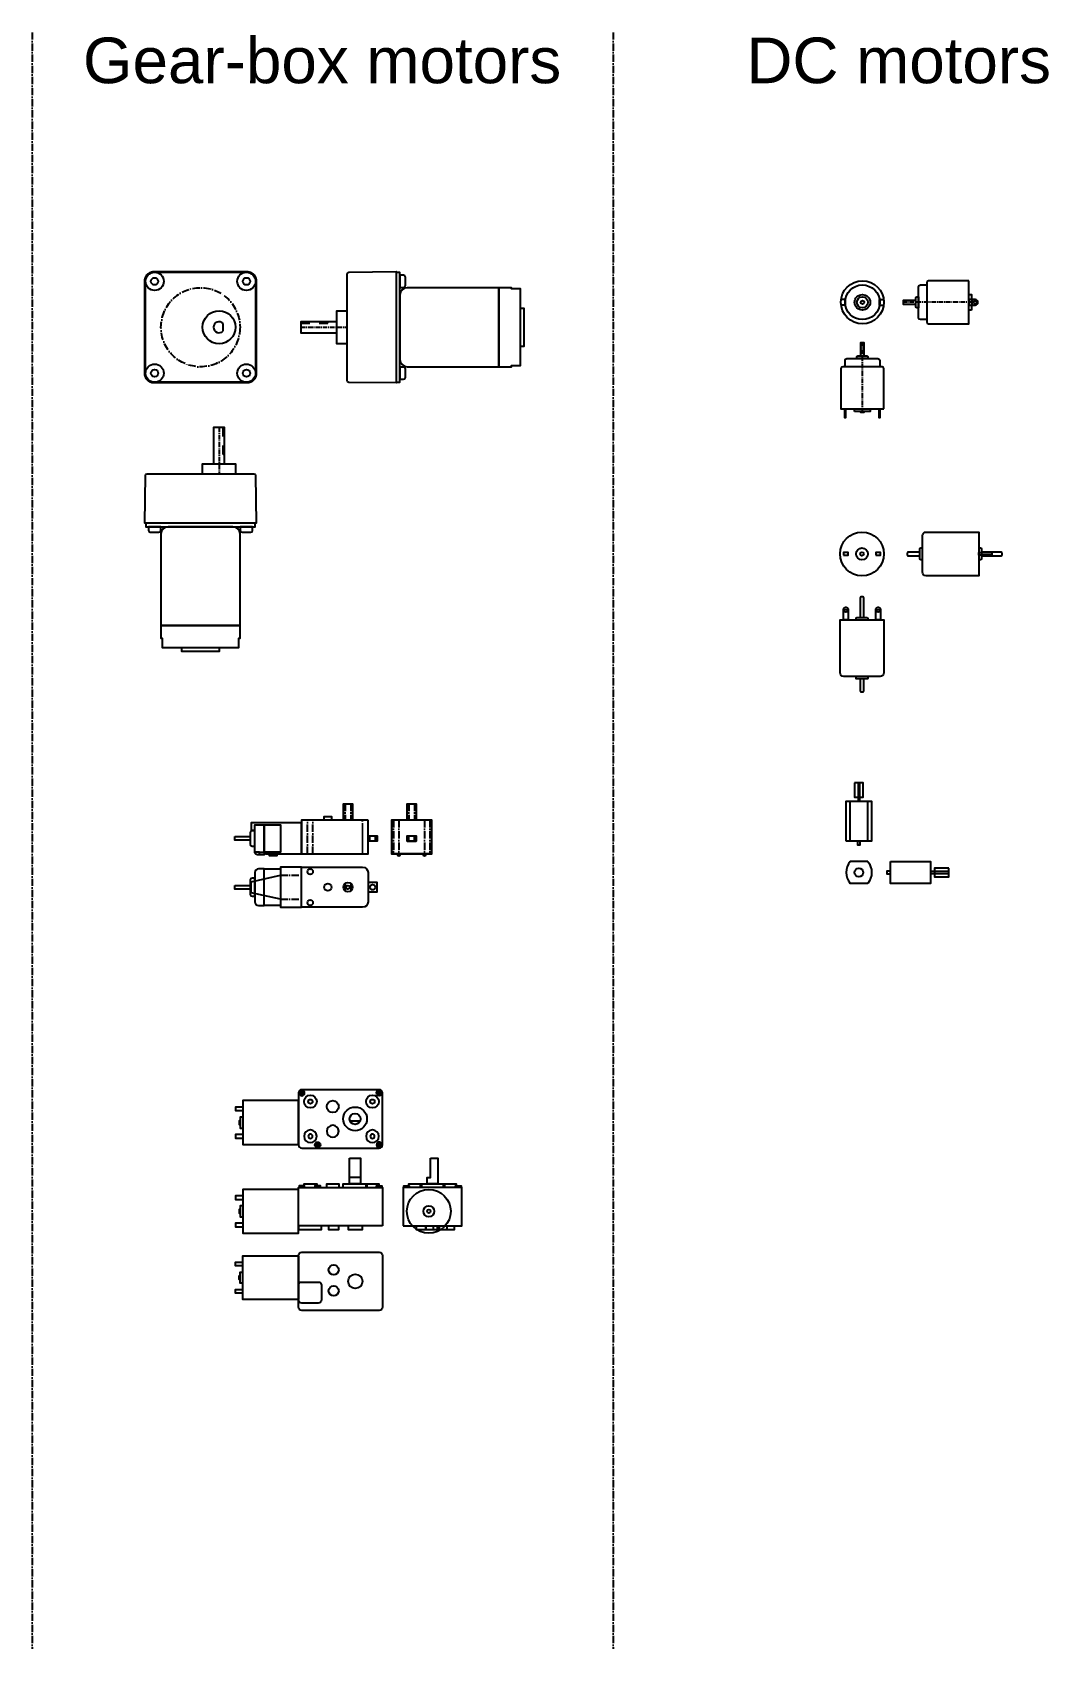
# Model space of a CAD drawing. Header units: millimetres. Extents: x -1110 to 1117, y -1011 to -125.
# Drawn here: x -792 to -235, y -1011 to -125 of the extents above; entities that cross this region are included whole.
import ezdxf

# ---------------------------------------------------------------- set-up
doc = ezdxf.new("R2010")
doc.units = ezdxf.units.MM
doc.header["$MEASUREMENT"] = 0
for name, pattern in [('Center', [4, 2.5, -0.5, 0.5, -0.5]), ('DashDot', [6, 4, -1, 0, -1]), ('Dashed', [10, 5, -5]), ('Dots', [1, 0, -1])]:
    doc.linetypes.add(name, pattern=pattern)
for name, color, linetype, true_color in [('DC motors$Armicher N-01', 18, 'Continuous', 0x000000), ('DC motors$Armicher N-02', 18, 'Continuous', 0x000000), ('DC motors$Armicher N-03', 18, 'Continuous', 0x000000), ('Default', 7, 'Continuous', 0xffffff), ('Gear-box motor$Armicher G-01', 18, 'Continuous', 0x000000), ('Gear-box motor$Motor G-01', 18, 'Continuous', 0x000000), ('Gear-box motor$ZWL-FP 100i', 18, 'Continuous', 0x000000)]:
    doc.layers.add(name, color=color, linetype=linetype, true_color=true_color)
doc.styles.add('ArialMT', font='')
doc.styles.get('ArialMT').set_extended_font_data('Arial')

msp = doc.modelspace()

# ---------------------------------------------------------------- texts
at = {"layer": 'Default', "char_height": 25, "attachment_point": 7, "style": 'ArialMT'}
for s, insert, width in [('Gear-box motors', (-764.28, -153.62), 568.4783), ('DC motors', (-400.86, -153.62), 379.6196)]:
    msp.add_mtext(s, dxfattribs=dict(at, insert=insert, width=width))

# ---------------------------------------------------------------- linework, layer by layer
at = {"layer": 'DC motors$Armicher N-01'}
for points in [[(-306.54, -281.79), (-306.54, -264.79)], [(-305.54, -263.79), (-302.04, -263.79), (-302.04, -282.79), (-305.54, -282.79)], [(-302.04, -262.54), (-302.04, -284.04)], [(-301.04, -285.04), (-279.04, -285.04), (-279.04, -261.54)], [(-279.04, -261.54), (-301.04, -261.54)], [(-346.85, -271.79), (-348.95, -271.79)], [(-327.75, -271.79), (-325.65, -271.79)], [(-308.04, -272.29), (-315.04, -272.29), (-315.04, -274.29), (-308.04, -274.29)], [(-308.04, -275.79), (-308.04, -270.79)], [(-307.54, -270.29), (-306.54, -270.29), (-306.54, -276.29), (-307.54, -276.29)], [(-275.54, -271.79), (-279.04, -271.79), (-279.04, -274.79), (-275.54, -274.79)], [(-277.54, -274.29), (-277.04, -274.29), (-277.04, -272.29), (-277.54, -272.29)], [(-346.85, -274.79), (-348.95, -274.79)], [(-327.75, -274.79), (-325.65, -274.79)], [(-336.3, -302.55), (-336.3, -295.55), (-338.3, -295.55), (-338.3, -302.55)], [(-349.05, -309.55), (-349.05, -331.55), (-325.55, -331.55)], [(-326.55, -308.55), (-348.05, -308.55)], [(-327.8, -305.05), (-327.8, -308.55), (-346.8, -308.55), (-346.8, -305.05)], [(-345.8, -304.05), (-328.8, -304.05)], [(-334.3, -303.05), (-334.3, -304.05), (-340.3, -304.05), (-340.3, -303.05)], [(-339.8, -302.55), (-334.8, -302.55)], [(-325.55, -331.55), (-325.55, -309.55)], [(-338.3, -333.05), (-338.3, -333.55), (-336.3, -333.55), (-336.3, -333.05)]]:
    msp.add_lwpolyline(points, dxfattribs=at)
for points in [[(-346.55, -274.79), (-346.55, -271.79), (-346.85, -271.79), (-346.85, -274.79)], [(-328.05, -271.79), (-328.05, -274.79), (-327.75, -274.79), (-327.75, -271.79)], [(-277.54, -277.54), (-279.04, -277.54), (-279.04, -269.04), (-277.54, -269.04)], [(-346.55, -331.55), (-346.55, -336.55), (-346.85, -336.55), (-346.85, -331.55)], [(-341.55, -333.05), (-341.55, -331.55), (-333.05, -331.55), (-333.05, -333.05)], [(-327.75, -331.55), (-327.75, -336.55), (-328.05, -336.55), (-328.05, -331.55)]]:
    msp.add_lwpolyline(points, close=True, dxfattribs=at)
at = {"layer": 'DC motors$Armicher N-01', "linetype": 'Center'}
for points in [[(-277.04, -273.29), (-315.04, -273.29)], [(-337.3, -333.55), (-337.3, -295.55)]]:
    msp.add_lwpolyline(points, dxfattribs=at)
at = {"layer": 'DC motors$Armicher N-01'}
for centre, radius in [((-337.3, -273.29), 11.75), ((-337.3, -273.29), 9.5), ((-337.3, -273.29), 4.25), ((-337.3, -273.29), 3), ((-337.3, -273.29), 1), ((-275.54, -273.29), 0.8)]:
    msp.add_circle(centre, radius, dxfattribs=at)
at = {"layer": 'DC motors$Armicher N-01', "extrusion": (0, 0, -1)}
for centre, radius, start, end in [((305.54, -264.79), 1, 0, 90), ((307.54, -270.79), 0.5, 0, 90), ((307.54, -275.79), 0.5, 270, 0), ((305.54, -281.79), 1, 270, 0), ((345.8, -305.05), 1, 0, 90), ((339.8, -303.05), 0.5, 0, 90), ((334.8, -303.05), 0.5, 90, 180), ((328.8, -305.05), 1, 90, 180)]:
    msp.add_arc(centre, radius, start, end, dxfattribs=at)
at = {"layer": 'DC motors$Armicher N-01'}
for centre, radius, start, end in [((-301.04, -262.54), 1, 90, 180), ((-275.54, -273.29), 1.5, 270, 90), ((-301.04, -284.04), 1, 180, 270), ((-348.05, -309.55), 1, 90, 180), ((-326.55, -309.55), 1, 0, 90)]:
    msp.add_arc(centre, radius, start, end, dxfattribs=at)
at = {"layer": 'DC motors$Armicher N-02'}
for points in [[(-304.43, -421.1), (-304.43, -401.1)], [(-302.43, -399.1), (-273.43, -399.1), (-273.43, -423.1), (-302.43, -423.1)], [(-312.78, -410.6), (-312.78, -411.6)], [(-305.78, -410.1), (-312.28, -410.1)], [(-312.28, -412.1), (-305.78, -412.1)], [(-305.78, -413.85), (-305.78, -408.35)], [(-305.28, -407.85), (-304.43, -407.85)], [(-304.43, -414.35), (-305.28, -414.35)], [(-273.43, -407.85), (-272.58, -407.85)], [(-272.58, -414.35), (-273.43, -414.35)], [(-272.08, -408.35), (-272.08, -413.85)], [(-261.28, -410.1), (-272.08, -410.1)], [(-272.08, -412.1), (-261.28, -412.1)], [(-260.78, -411.6), (-260.78, -410.6)], [(-345.13, -441.27), (-345.13, -447.27), (-347.63, -447.27)], [(-347.63, -447.27), (-347.63, -441.27)], [(-346.63, -440.27), (-346.13, -440.27)], [(-338.53, -435.12), (-338.53, -445.92)], [(-337.03, -434.62), (-338.03, -434.62)], [(-336.53, -445.92), (-336.53, -435.12)], [(-327.43, -441.27), (-327.43, -447.27), (-329.93, -447.27)], [(-329.93, -447.27), (-329.93, -441.27)], [(-328.93, -440.27), (-328.43, -440.27)], [(-349.53, -476.27), (-349.53, -447.27), (-325.53, -447.27), (-325.53, -476.27)], [(-340.78, -447.27), (-340.78, -446.42)], [(-340.28, -445.92), (-334.78, -445.92)], [(-334.28, -446.42), (-334.28, -447.27)], [(-327.53, -478.27), (-347.53, -478.27)], [(-340.78, -479.12), (-340.78, -478.27)], [(-334.78, -479.62), (-340.28, -479.62)], [(-338.53, -479.62), (-338.53, -486.12)], [(-338.03, -486.62), (-337.03, -486.62)], [(-336.53, -486.12), (-336.53, -479.62)], [(-334.28, -478.27), (-334.28, -479.12)]]:
    msp.add_lwpolyline(points, dxfattribs=at)
for points in [[(-347.63, -411.85), (-345.13, -411.85), (-345.13, -410.35), (-347.63, -410.35)], [(-329.93, -411.85), (-327.43, -411.85), (-327.43, -410.35), (-329.93, -410.35)], [(-273.43, -410.35), (-266.43, -410.35), (-266.43, -411.85), (-273.43, -411.85)]]:
    msp.add_lwpolyline(points, close=True, dxfattribs=at)
for centre, radius in [((-337.53, -411.1), 12), ((-337.53, -411.1), 3.25), ((-337.53, -411.1), 1), ((-346.38, -442.27), 0.7), ((-328.68, -442.27), 0.7)]:
    msp.add_circle(centre, radius, dxfattribs=at)
at = {"layer": 'DC motors$Armicher N-02', "extrusion": (0, 0, -1)}
for centre, radius, start, end in [((302.43, -401.1), 2, 0, 90), ((305.28, -408.35), 0.5, 360, 90), ((305.28, -413.85), 0.5, 270, 0), ((272.58, -408.35), 0.5, 90, 180), ((272.58, -413.85), 0.5, 180, 270), ((302.43, -421.1), 2, 270, 0), ((346.63, -441.27), 1, 0, 90), ((346.13, -441.27), 1, 90, 180), ((328.93, -441.27), 1, 0, 90), ((328.43, -441.27), 1, 90, 180), ((340.28, -446.42), 0.5, 0, 90), ((334.78, -446.42), 0.5, 90, 180), ((347.53, -476.27), 2, 270, 0), ((327.53, -476.27), 2, 180, 270), ((340.28, -479.12), 0.5, 270, 360), ((334.78, -479.12), 0.5, 180, 270)]:
    msp.add_arc(centre, radius, start, end, dxfattribs=at)
at = {"layer": 'DC motors$Armicher N-02'}
for centre, start, end in [((-312.28, -410.6), 90, 180), ((-312.28, -411.6), 180, 270), ((-261.28, -410.6), 0, 90), ((-261.28, -411.6), 270, 360), ((-338.03, -435.12), 90, 180), ((-337.03, -435.12), 0, 90), ((-338.03, -486.12), 180, 270), ((-337.03, -486.12), 270, 360)]:
    msp.add_arc(centre, 0.5, start, end, dxfattribs=at)
at = {"layer": 'DC motors$Armicher N-03'}
for points in [[(-341.61, -536.48), (-341.61, -544.38), (-336.81, -544.38), (-336.81, -536.48)], [(-339.21, -546.48), (-338.71, -546.48), (-338.71, -536.48), (-339.71, -536.48), (-339.71, -546.48)], [(-346.16, -568.48), (-346.16, -546.48), (-332.26, -546.48), (-332.26, -568.48)], [(-321.95, -579.58), (-299.95, -579.58), (-299.95, -591.58), (-321.95, -591.58)], [(-289.95, -583.18), (-297.85, -583.18), (-297.85, -587.98), (-289.95, -587.98)], [(-299.95, -585.58), (-299.95, -586.08), (-289.95, -586.08), (-289.95, -585.08), (-299.95, -585.08)]]:
    msp.add_lwpolyline(points, close=True, dxfattribs=at)
for points in [[(-344.04, -568.48), (-344.04, -546.48)], [(-334.38, -568.48), (-334.38, -546.48)], [(-339.97, -568.48), (-339.97, -570.46), (-338.44, -570.46), (-338.44, -568.48)], [(-334.38, -579.58), (-344.04, -579.58)], [(-334.38, -591.58), (-344.04, -591.58)], [(-321.95, -584.81), (-323.94, -584.81), (-323.94, -586.35), (-321.95, -586.35)]]:
    msp.add_lwpolyline(points, dxfattribs=at)
msp.add_circle((-339.21, -585.58), 2.4, dxfattribs=at)
msp.add_arc((-336.62, -585.58), 9.54, 141.02849, 218.97151, dxfattribs=at)
at = {"layer": 'DC motors$Armicher N-03', "extrusion": (0, 0, -1)}
msp.add_arc((341.8, -585.58), 9.54, 141.02849, 218.97151, dxfattribs=at)
at = {"layer": 'Default', "linetype": 'DashDot'}
for points in [[(-792.03, -125.4), (-792.03, -1010.77)], [(-473.85, -125.4), (-473.85, -1010.77)]]:
    msp.add_lwpolyline(points, dxfattribs=at)
at = {"layer": 'Gear-box motor$Armicher G-01'}
for points in [[(-621.61, -556.95), (-621.61, -547.95), (-616.61, -547.95), (-616.61, -556.95)], [(-586.72, -556.95), (-586.72, -547.95), (-581.72, -547.95), (-581.72, -556.95)], [(-608.11, -556.95), (-644.61, -556.95), (-644.61, -575.45), (-608.11, -575.45)], [(-681.11, -565.95), (-672.61, -565.95), (-672.61, -567.95), (-681.11, -567.95)], [(-656.11, -574.45), (-664.11, -574.45), (-664.11, -575.45), (-656.11, -575.45), (-644.61, -575.45), (-644.61, -558.45), (-656.11, -558.45), (-672.11, -558.45), (-672.11, -562.45), (-670.11, -562.45), (-670.11, -559.45), (-656.11, -559.45)], [(-665.11, -559.45), (-656.11, -559.45), (-656.11, -574.45), (-665.11, -574.45)], [(-665.11, -583.66), (-656.11, -583.66), (-656.11, -603.66), (-665.11, -603.66)], [(-681.11, -592.66), (-672.61, -592.66), (-672.61, -594.66), (-681.11, -594.66)], [(-656.11, -587.16), (-656.11, -600.16), (-672.11, -596.66), (-672.11, -590.66)], [(-608.11, -591.16), (-608.11, -596.16), (-603.11, -596.16), (-603.11, -591.16)]]:
    msp.add_lwpolyline(points, close=True, dxfattribs=at)
at = {"layer": 'Gear-box motor$Armicher G-01', "linetype": 'DashDot'}
for points in [[(-620.61, -547.95), (-620.61, -556.95)], [(-617.61, -547.95), (-617.61, -556.95)], [(-585.72, -547.95), (-585.72, -556.95)], [(-582.72, -547.95), (-582.72, -556.95)], [(-641.31, -575.45), (-641.31, -556.95)], [(-638.31, -575.45), (-638.31, -556.95)], [(-594.22, -556.95), (-594.22, -575.45)], [(-591.22, -556.95), (-591.22, -575.45)], [(-577.22, -556.95), (-577.22, -575.45)], [(-574.22, -556.95), (-574.22, -575.45)], [(-607.11, -568.45), (-607.11, -565.45)], [(-604.11, -568.45), (-604.11, -565.45)], [(-585.72, -568.45), (-585.72, -565.45)], [(-582.72, -568.45), (-582.72, -565.45)], [(-656.11, -587.16), (-644.61, -587.16)], [(-656.11, -600.16), (-644.61, -600.16)]]:
    msp.add_lwpolyline(points, dxfattribs=at)
at = {"layer": 'Gear-box motor$Armicher G-01'}
for points in [[(-632.11, -556.95), (-632.11, -554.95), (-628.11, -554.95), (-628.11, -556.95)], [(-573.22, -575.45), (-573.22, -556.95), (-595.22, -556.95), (-595.22, -575.45), (-573.22, -575.45), (-595.22, -575.45)], [(-672.61, -563.7), (-672.61, -570.2)], [(-671.61, -571.2), (-670.11, -571.2), (-670.11, -562.7), (-671.61, -562.7)], [(-670.11, -574.45), (-670.11, -559.45)], [(-670.11, -559.45), (-665.11, -559.45), (-665.11, -575.95), (-668.61, -575.95)], [(-608.11, -565.45), (-603.11, -565.45), (-603.11, -568.45), (-608.11, -568.45)], [(-586.72, -568.45), (-581.72, -568.45), (-586.72, -568.45), (-586.72, -565.45), (-581.72, -565.45), (-581.72, -568.45)], [(-667.61, -574.45), (-670.11, -574.45)], [(-667.61, -575.95), (-667.61, -574.45), (-665.11, -574.45)], [(-658.11, -575.45), (-658.11, -576.45), (-662.11, -576.45), (-662.11, -575.45)], [(-668.11, -603.66), (-665.11, -603.66), (-665.11, -583.66), (-668.11, -583.66)], [(-644.61, -582.66), (-656.11, -582.66), (-656.11, -604.66), (-644.61, -604.66)], [(-611.11, -604.66), (-644.61, -604.66), (-644.61, -582.66), (-611.11, -582.66)], [(-672.61, -589.66), (-672.61, -597.66)], [(-671.61, -598.66), (-670.11, -598.66), (-670.11, -588.66), (-671.61, -588.66)], [(-670.11, -585.66), (-670.11, -601.66)], [(-620.61, -591.66), (-620.61, -595.66)], [(-617.61, -591.66), (-617.61, -595.66)], [(-608.11, -585.66), (-608.11, -601.66)]]:
    msp.add_lwpolyline(points, dxfattribs=at)
at = {"layer": 'Gear-box motor$Armicher G-01', "linetype": 'Dots'}
msp.add_lwpolyline([(-611.11, -575.45), (-611.11, -556.95)], dxfattribs=at)
at = {"layer": 'Gear-box motor$Armicher G-01'}
for centre, radius in [((-639.81, -585.16), 1.5), ((-630.11, -593.66), 2), ((-619.11, -593.66), 2.5), ((-619.11, -593.66), 1), ((-605.61, -593.66), 1.5), ((-639.81, -602.16), 1.5)]:
    msp.add_circle(centre, radius, dxfattribs=at)
for centre, radius, start, end in [((-671.61, -563.7), 1, 90, 180), ((-671.61, -570.2), 1, 180, 270), ((-591.22, -575.45), 1, 180, 0), ((-577.22, -575.45), 1, 180, 0), ((-668.11, -585.66), 2, 90, 180), ((-671.61, -589.66), 1, 90, 180), ((-671.61, -597.66), 1, 180, 270), ((-668.11, -601.66), 2, 180, 270)]:
    msp.add_arc(centre, radius, start, end, dxfattribs=at)
at = {"layer": 'Gear-box motor$Armicher G-01', "extrusion": (0, 0, -1)}
for centre, radius, start, end in [((668.61, -574.45), 1.5, 270, 0), ((611.11, -585.66), 3, 90, 180), ((611.11, -601.66), 3, 180, 270)]:
    msp.add_arc(centre, radius, start, end, dxfattribs=at)
at = {"layer": 'Gear-box motor$Motor G-01'}
for points in [[(-725.34, -256.45), (-674.45, -256.45)], [(-618.65, -256.79), (-592.63, -256.45), (-592.63, -317.45), (-618.65, -317.12)], [(-592.63, -256.45), (-592.63, -317.45)], [(-730.39, -312.39), (-730.39, -261.51)], [(-730.04, -312.1), (-730.04, -261.8)], [(-725.04, -256.8), (-674.74, -256.8)], [(-669.74, -261.8), (-669.74, -312.1)], [(-669.39, -261.51), (-669.39, -312.39)], [(-619.63, -316.12), (-619.63, -257.79)], [(-588.63, -258.45), (-590.63, -258.45), (-590.63, -265.15), (-588.63, -265.15)], [(-587.63, -264.15), (-587.63, -259.45)], [(-586.63, -308.6), (-536.53, -308.6), (-536.53, -265.3), (-586.63, -265.3)], [(-590.63, -269.3), (-590.63, -304.6)], [(-619.63, -295.95), (-625.13, -295.95), (-625.13, -277.95), (-619.63, -277.95)], [(-524.53, -297.3), (-522.53, -297.3), (-522.53, -276.6), (-524.53, -276.6)], [(-687.54, -288.99), (-687.54, -284.91)], [(-625.13, -283.95), (-644.93, -283.95), (-644.93, -289.95), (-625.13, -289.95)], [(-588.63, -308.75), (-590.63, -308.75), (-590.63, -315.45), (-588.63, -315.45)], [(-587.63, -314.45), (-587.63, -309.75)], [(-674.45, -317.45), (-725.34, -317.45)], [(-674.74, -317.1), (-725.04, -317.1)], [(-686.74, -361.71), (-686.74, -341.91), (-692.74, -341.91), (-692.74, -361.71)], [(-698.74, -367.21), (-698.74, -361.71), (-680.74, -361.71), (-680.74, -367.21)], [(-669.73, -368.2), (-669.39, -394.21), (-730.39, -394.21), (-730.06, -368.2)], [(-729.06, -367.21), (-670.73, -367.21)], [(-721.69, -398.21), (-721.69, -396.21), (-728.39, -396.21), (-728.39, -398.21)], [(-682.24, -396.21), (-717.54, -396.21)], [(-671.39, -398.21), (-671.39, -396.21), (-678.09, -396.21), (-678.09, -398.21)], [(-727.39, -399.21), (-722.69, -399.21)], [(-721.54, -400.21), (-721.54, -450.31), (-678.24, -450.31), (-678.24, -400.21)], [(-677.09, -399.21), (-672.39, -399.21)], [(-710.24, -462.31), (-710.24, -464.31), (-689.54, -464.31), (-689.54, -462.31)]]:
    msp.add_lwpolyline(points, dxfattribs=at)
for points in [[(-592.63, -316.95), (-590.63, -316.95), (-590.63, -256.95), (-592.63, -256.95)], [(-536.53, -308.6), (-529.53, -308.6), (-529.53, -307.95), (-524.53, -307.95), (-524.53, -265.95), (-529.53, -265.95), (-529.53, -265.3), (-536.53, -265.3)], [(-729.89, -394.21), (-729.89, -396.21), (-669.89, -396.21), (-669.89, -394.21)], [(-721.54, -450.31), (-721.54, -457.31), (-720.89, -457.31), (-720.89, -462.31), (-678.89, -462.31), (-678.89, -457.31), (-678.24, -457.31), (-678.24, -450.31)]]:
    msp.add_lwpolyline(points, close=True, dxfattribs=at)
at = {"layer": 'Gear-box motor$Motor G-01', "linetype": 'Dashed'}
for points in [[(-644.93, -284.75), (-630.13, -284.75), (-630.13, -283.95)], [(-686.74, -356.71), (-687.54, -356.71), (-687.54, -341.91)]]:
    msp.add_lwpolyline(points, dxfattribs=at)
at = {"layer": 'Gear-box motor$Motor G-01', "linetype": 'Center'}
for points in [[(-644.93, -286.95), (-619.63, -286.95)], [(-689.74, -341.91), (-689.74, -367.21)]]:
    msp.add_lwpolyline(points, dxfattribs=at)
at = {"layer": 'Gear-box motor$Motor G-01'}
for centre, radius in [((-725.04, -261.8), 5), ((-725.04, -261.8), 2), ((-674.74, -261.8), 5), ((-674.74, -261.8), 2), ((-689.74, -286.95), 9), ((-725.04, -312.1), 5), ((-674.74, -312.1), 5), ((-725.04, -312.1), 2), ((-674.74, -312.1), 2)]:
    msp.add_circle(centre, radius, dxfattribs=at)
at = {"layer": 'Gear-box motor$Motor G-01', "linetype": 'DashDot'}
msp.add_circle((-699.89, -286.95), 21.65, dxfattribs=at)
at = {"layer": 'Gear-box motor$Motor G-01', "extrusion": (0, 0, -1)}
for centre, radius, start, end in [((725.04, -261.8), 5, 0, 90), ((674.74, -261.8), 5, 90, 180), ((618.63, -257.79), 1, 0, 89.25732), ((725.04, -312.1), 5, 270, 0), ((674.74, -312.1), 5, 180, 270), ((618.63, -316.12), 1, 270.74268, 0), ((729.06, -368.21), 1, 0.74268, 90), ((670.73, -368.21), 1, 90, 179.25732)]:
    msp.add_arc(centre, radius, start, end, dxfattribs=at)
at = {"layer": 'Gear-box motor$Motor G-01'}
for centre, radius, start, end in [((-586.63, -269.3), 4, 90, 180), ((-588.63, -259.45), 1, 0, 90), ((-588.63, -264.15), 1, 270, 0), ((-689.74, -286.95), 3, 42.83343, 317.16657), ((-586.63, -304.6), 4, 180, 270), ((-588.63, -309.75), 1, 0, 90), ((-588.63, -314.45), 1, 270, 0), ((-727.39, -398.21), 1, 180, 270), ((-722.69, -398.21), 1, 270, 0), ((-717.54, -400.21), 4, 90, 180), ((-682.24, -400.21), 4, 0, 90), ((-677.09, -398.21), 1, 180, 270), ((-672.39, -398.21), 1, 270, 0)]:
    msp.add_arc(centre, radius, start, end, dxfattribs=at)
for points in [[(-730.39, -261.51), (-730.39, -256.45), (-725.34, -256.45)], [(-674.45, -256.45), (-669.39, -256.45), (-669.39, -261.51)], [(-725.34, -317.45), (-730.39, -317.45), (-730.39, -312.39)], [(-669.39, -312.39), (-669.39, -317.45), (-674.45, -317.45)]]:
    msp.add_rational_spline(points, [1, 0.707106781187, 1], degree=2, dxfattribs=at)
at = {"layer": 'Gear-box motor$ZWL-FP 100i'}
for points in [[(-646.2, -706.37), (-646.2, -734.77)], [(-602, -704.57), (-644.4, -704.57)], [(-600.2, -734.77), (-600.2, -706.37)], [(-676.7, -714.07), (-680.7, -714.07), (-680.7, -716.07), (-676.7, -716.07)], [(-678.2, -721.57), (-678.7, -721.57), (-678.7, -723.57), (-678.2, -723.57)], [(-676.7, -719.57), (-678.2, -719.57), (-678.2, -725.57), (-676.7, -725.57)], [(-618.03, -721.57), (-612.37, -721.57)], [(-676.7, -729.07), (-680.7, -729.07), (-680.7, -731.07), (-676.7, -731.07)], [(-644.4, -736.57), (-602, -736.57)], [(-642.9, -758.19), (-642.9, -757.19), (-645.9, -757.19), (-645.9, -758.19)], [(-643.2, -758.19), (-643.2, -756.19), (-636.2, -756.19), (-636.2, -758.19)], [(-634.2, -758.19), (-634.2, -757.19), (-637.2, -757.19), (-637.2, -758.19)], [(-630.7, -758.19), (-630.7, -756.19), (-624.2, -756.19), (-624.2, -758.19)], [(-621.7, -758.19), (-621.7, -756.19), (-608.7, -756.19), (-608.7, -758.19)], [(-612.2, -752.59), (-618.2, -752.59)], [(-609.2, -758.19), (-609.2, -756.19), (-602.2, -756.19), (-602.2, -758.19)], [(-603.5, -758.19), (-603.5, -757.19), (-600.5, -757.19), (-600.5, -758.19)], [(-588.52, -758.19), (-588.52, -757.19), (-585.52, -757.19), (-585.52, -758.19)], [(-585.82, -758.19), (-585.82, -756.19), (-578.82, -756.19), (-578.82, -758.19)], [(-579.32, -758.19), (-579.32, -756.19), (-566.32, -756.19), (-566.32, -758.19)], [(-566.82, -758.19), (-566.82, -756.19), (-559.82, -756.19), (-559.82, -758.19)], [(-560.12, -758.19), (-560.12, -757.19), (-557.12, -757.19), (-557.12, -758.19)], [(-676.7, -762.69), (-680.7, -762.69), (-680.7, -764.69), (-676.7, -764.69)], [(-678.2, -770.19), (-678.7, -770.19), (-678.7, -772.19), (-678.2, -772.19)], [(-676.7, -768.19), (-678.2, -768.19), (-678.2, -774.19), (-676.7, -774.19)], [(-676.7, -777.69), (-680.7, -777.69), (-680.7, -779.69), (-676.7, -779.69)], [(-646.2, -779.19), (-646.2, -781.19), (-633.7, -781.19), (-633.7, -779.19)], [(-629.7, -779.19), (-629.7, -781.19), (-624.2, -781.19), (-624.2, -779.19)], [(-619, -779.19), (-619, -781.19), (-611.2, -781.19), (-611.2, -779.19)], [(-581.82, -779.19), (-581.82, -781.19), (-576.32, -781.19), (-576.32, -779.19)], [(-576.72, -779.19), (-576.72, -781.19), (-568.92, -781.19), (-568.92, -779.19)], [(-572.42, -779.19), (-572.42, -781.19), (-560.82, -781.19), (-560.82, -779.19)], [(-570.32, -779.19), (-570.32, -781.19), (-564.82, -781.19), (-564.82, -779.19)], [(-646.2, -823.74), (-646.2, -795.34)], [(-644.4, -793.54), (-602, -793.54)], [(-600.2, -795.34), (-600.2, -823.74)], [(-676.7, -801.04), (-680.7, -801.04), (-680.7, -799.04), (-676.7, -799.04)], [(-676.7, -810.54), (-678.2, -810.54), (-678.2, -804.54), (-676.7, -804.54)], [(-676.7, -816.04), (-680.7, -816.04), (-680.7, -814.04), (-676.7, -814.04)], [(-678.2, -808.54), (-678.7, -808.54), (-678.7, -806.54), (-678.2, -806.54)], [(-646.2, -819.74), (-646.2, -811.74)], [(-644.4, -809.94), (-635.5, -809.94)], [(-633.7, -811.74), (-633.7, -819.74)], [(-635.5, -821.54), (-644.4, -821.54)], [(-602, -825.54), (-644.4, -825.54)]]:
    msp.add_lwpolyline(points, dxfattribs=at)
for points in [[(-644.14, -706.63), (-644.14, -707.4), (-644.65, -707.4), (-644.65, -706.63), (-645.43, -706.63), (-645.43, -706.12), (-644.65, -706.12), (-644.65, -705.34), (-644.14, -705.34), (-644.14, -706.12), (-643.37, -706.12), (-643.37, -706.63)], [(-602.25, -706.63), (-602.25, -707.4), (-601.74, -707.4), (-601.74, -706.63), (-600.97, -706.63), (-600.97, -706.12), (-601.74, -706.12), (-601.74, -705.34), (-602.25, -705.34), (-602.25, -706.12), (-603.03, -706.12), (-603.03, -706.63)], [(-646.2, -710.57), (-676.7, -710.57), (-676.7, -734.57), (-646.2, -734.57)], [(-635.44, -734.52), (-635.44, -733.74), (-635.95, -733.74), (-635.95, -734.52), (-636.73, -734.52), (-636.73, -735.03), (-635.95, -735.03), (-635.95, -735.8), (-635.44, -735.8), (-635.44, -735.03), (-634.67, -735.03), (-634.67, -734.52)], [(-602.25, -734.52), (-602.25, -733.74), (-601.74, -733.74), (-601.74, -734.52), (-600.97, -734.52), (-600.97, -735.03), (-601.74, -735.03), (-601.74, -735.8), (-602.25, -735.8), (-602.25, -735.03), (-603.03, -735.03), (-603.03, -734.52)], [(-618.2, -742.09), (-612.2, -742.09), (-612.2, -756.19), (-618.2, -756.19)], [(-573.82, -742.09), (-569.82, -742.09), (-569.82, -756.19), (-575.82, -756.19), (-575.82, -752.59), (-573.82, -752.59)], [(-646.2, -759.19), (-676.7, -759.19), (-676.7, -783.19), (-646.2, -783.19)], [(-600.2, -779.19), (-646.2, -779.19), (-646.2, -758.19), (-600.2, -758.19)], [(-588.82, -779.19), (-556.82, -779.19), (-556.82, -758.19), (-588.82, -758.19)], [(-646.2, -819.54), (-676.7, -819.54), (-676.7, -795.54), (-646.2, -795.54)]]:
    msp.add_lwpolyline(points, close=True, dxfattribs=at)
at = {"layer": 'Gear-box motor$ZWL-FP 100i', "extrusion": (0, 0, -1)}
for centre, radius in [((644.4, -706.37), 1.5), ((627.45, -727.32), 3.25), ((639.7, -730.07), 3.5), ((639.7, -730.07), 1.2), ((605.7, -730.07), 3.5), ((605.7, -730.07), 1.2), ((602, -734.77), 1.5)]:
    msp.add_circle(centre, radius, dxfattribs=at)
at = {"layer": 'Gear-box motor$ZWL-FP 100i'}
for centre, radius in [((-639.7, -711.07), 3.5), ((-605.7, -711.07), 3.5), ((-602, -706.37), 1.5), ((-639.7, -711.07), 1.2), ((-627.45, -713.82), 3.25), ((-615.2, -720.57), 6.5), ((-605.7, -711.07), 1.2), ((-615.2, -720.57), 3), ((-635.7, -734.77), 1.5), ((-574.82, -771.19), 12), ((-574.82, -771.19), 3), ((-574.82, -771.19), 1), ((-626.95, -803.29), 2.75), ((-615.1, -809.54), 3.9), ((-626.95, -814.79), 2.75)]:
    msp.add_circle(centre, radius, dxfattribs=at)
for centre, start, end in [((-644.4, -706.37), 90, 180), ((-602, -706.37), 0, 90), ((-644.4, -734.77), 180, 270), ((-602, -734.77), 270, 0)]:
    msp.add_arc(centre, 1.8, start, end, dxfattribs=at)
at = {"layer": 'Gear-box motor$ZWL-FP 100i', "extrusion": (0, 0, -1)}
for centre, start, end in [((644.4, -795.34), 0, 90), ((602, -795.34), 90, 180), ((644.4, -811.74), 0, 90), ((635.5, -811.74), 90, 180), ((644.4, -819.74), 270, 0), ((635.5, -819.74), 180, 270), ((644.4, -823.74), 270, 0), ((602, -823.74), 180, 270)]:
    msp.add_arc(centre, 1.8, start, end, dxfattribs=at)

msp.set_redraw_order([(e.dxf.handle, doc.entitydb.next_handle()) for e in msp.query("TEXT MTEXT ATTDEF DIMENSION ARC_DIMENSION")])  # texts and dimensions are drawn at this point

doc.saveas('drawing.dxf')
